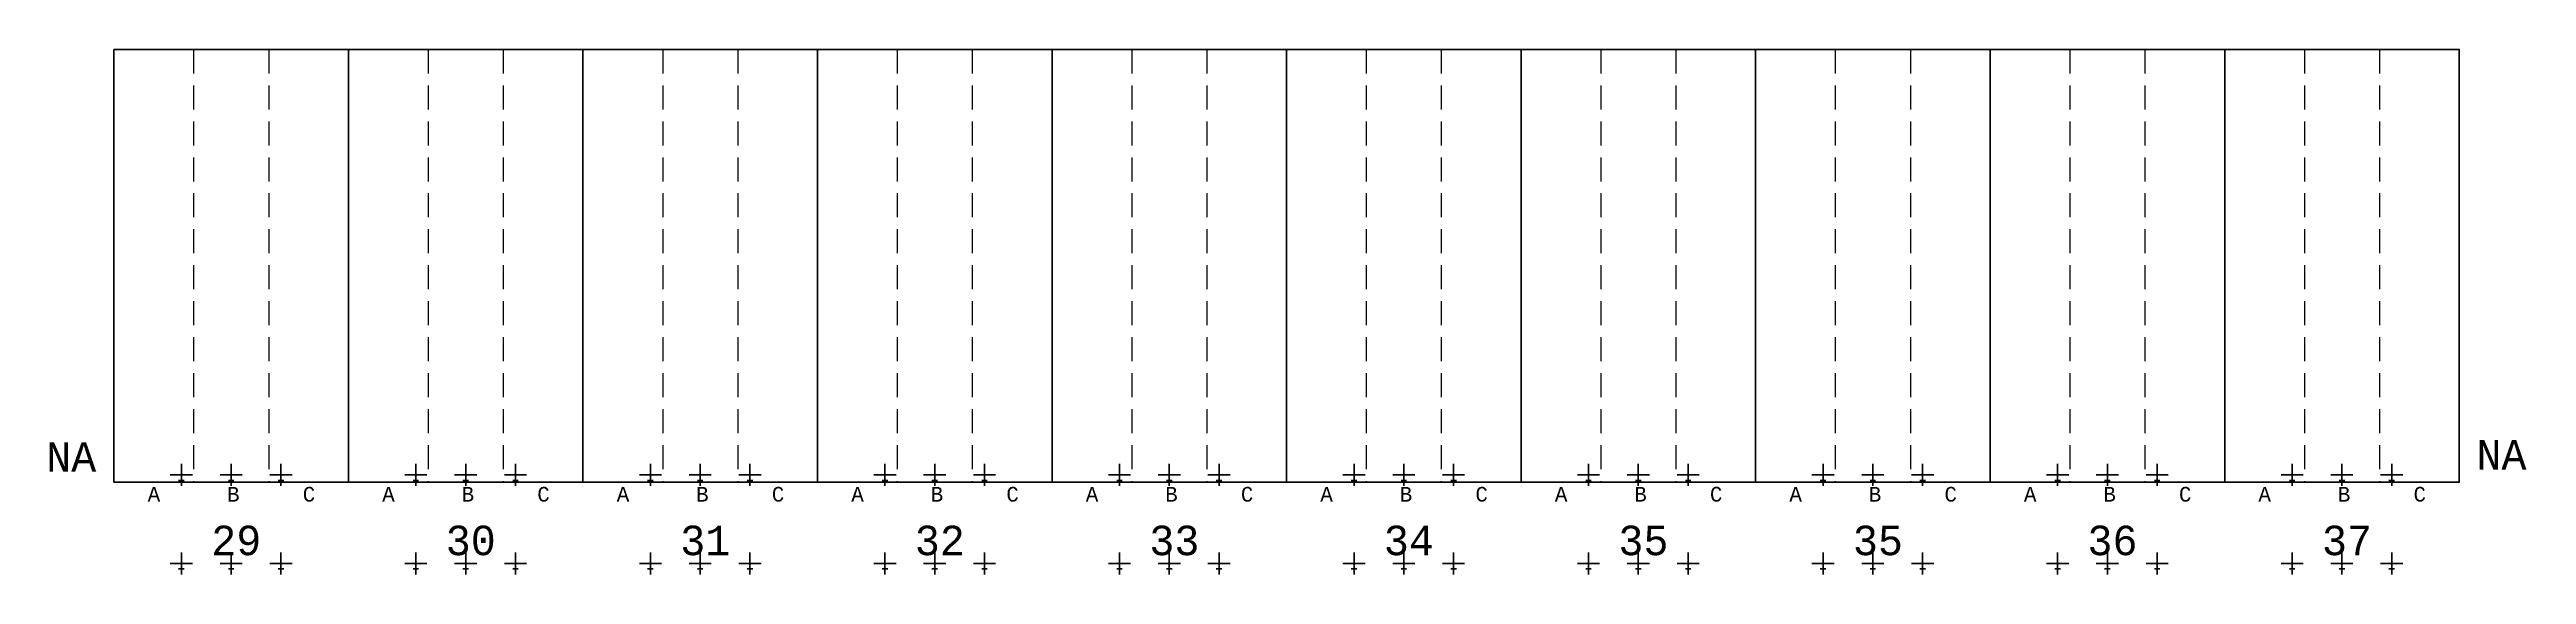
# Model space of a CAD drawing. Header units: millimetres. Extents: x 943 to 655635, y 611 to 177910.
# Drawn here: x 473982 to 507514, y 170793 to 177910 of the extents above; entities that cross this region are included whole.
import ezdxf

# ---------------------------------------------------------------- set-up
doc = ezdxf.new("R2010")
doc.units = ezdxf.units.MM
doc.linetypes.add('DASHED', pattern=[0.75, 0.5, -0.25])
doc.layers.add('Bin location transponder', color=250, linetype='Continuous')
doc.layers.add('WF_numbers', color=6, linetype='Continuous')
doc.layers.add('WF transponder', color=3, linetype='Continuous', lineweight=30)
doc.layers.add('WF_all_bays', color=5, linetype='Continuous', lineweight=30)
doc.styles.add('WF_txt', font='consola.ttf')

msp = doc.modelspace()

# ---------------------------------------------------------------- texts
at = {"layer": 'WF_numbers', "linetype": 'DASHED', "char_height": 400, "style": 'WF_txt'}
for s, insert, attachment_point in [('NA', (474615, 172586, -324439), 3), ('NA', (507515, 172614, -324439), 3), ('29', (476171, 171455, -162219), 1), ('30', (479346, 171455, -162219), 1), ('31', (482521, 171455, -162219), 1), ('32', (485696, 171455, -162219), 1), ('33', (488871, 171455, -162219), 1), ('34', (492046, 171455, -162219), 1), ('35', (495221, 171455, -162219), 1), ('35', (498396, 171455, -162219), 1), ('36', (501571, 171455, -162219), 1), ('37', (504746, 171455, -162219), 1)]:
    msp.add_mtext_dynamic_manual_height_columns(s, width=423.53, gutter_width=2118, heights=[0], dxfattribs=dict(at, insert=insert, attachment_point=attachment_point))

# ---------------------------------------------------------------- blocks, each defined once
blk = doc.blocks.new('Bin location transponder')
at = {"layer": 'Bin location transponder', "color": 3, "lineweight": 30}
for p, q in [((-600, 0), (600, 0)), ((-150, 300), (150, 300)), ((0, 600), (0, -600))]:
    blk.add_line(p, q, dxfattribs=at)
blk = doc.blocks.new('WF 125x231in bay')
at = {"layer": 'WF_all_bays', "linetype": 'DASHED', "lineweight": 5, "ltscale": 650}
for p, q in [((1079, 5867), (1079, 0)), ((2095, 5867), (2095, 0))]:
    blk.add_line(p, q, dxfattribs=at)
at = {"layer": 'WF_all_bays'}
blk.add_lwpolyline([(0, 5867), (3175, 5867), (3175, 0), (0, 0)], close=True, dxfattribs=at)
at = {"layer": 'WF transponder', "xscale": 0.25, "yscale": 0.25, "zscale": 0.25, "rotation": 180.0000000062352}
for p in [(913, 100), (1587, 100), (2261, 100), (913, -1100), (1587, -1100), (2261, -1100)]:
    blk.add_blockref('Bin location transponder', p, dxfattribs=at)
at = {"layer": 'WF_numbers', "linetype": 'DASHED', "char_height": 200, "attachment_point": 1, "rotation": 0, "style": 'WF_txt'}
for s, insert in [('A', (457, -62, -723)), ('B', (1532, -62, -723)), ('C', (2556, -62, -723))]:
    blk.add_mtext_dynamic_manual_height_columns(s, width=423.53, gutter_width=2118, heights=[0], dxfattribs=dict(at, insert=insert))

# ---------------------------------------------------------------- block references
at = {"layer": 'WF_all_bays'}
for p in [(474854, 172043, -162219), (478029, 172043, -162219), (481204, 172043, -162219), (484379, 172043, -162219), (487554, 172043, -162219), (490729, 172043, -162219), (493904, 172043, -162219), (497079, 172043, -162219), (500254, 172043, -162219), (503429, 172043, -162219)]:
    msp.add_blockref('WF 125x231in bay', p, dxfattribs=at)

msp.set_redraw_order([(e.dxf.handle, doc.entitydb.next_handle()) for e in msp.query("TEXT MTEXT ATTDEF DIMENSION ARC_DIMENSION")])  # texts and dimensions are drawn at this point

doc.saveas('drawing.dxf')
